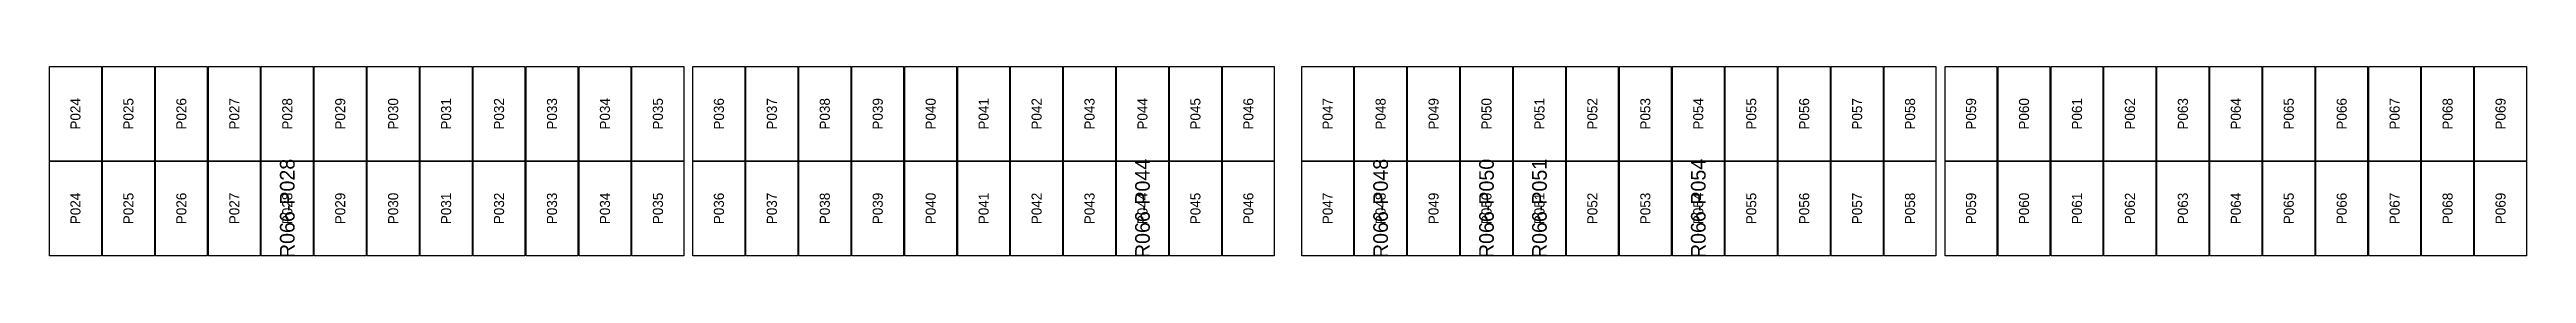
# Model space of a CAD drawing. Extents: x 296295 to 296770, y 651564 to 652121.
# Drawn here: x 296576.9 to 296631.1, y 651856.6 to 651860.8 of the extents above; entities that cross this region are included whole.
import ezdxf
from ezdxf.enums import TextEntityAlignment as Align

# ---------------------------------------------------------------- set-up
doc = ezdxf.new("R2010")
doc.units = 0

msp = doc.modelspace()

# ---------------------------------------------------------------- texts
at = {"layer": 'DEFECT_LABELS'}
for s, p in [('R066-P028', (296582.103, 651857.684)), ('R066-P044', (296600.807, 651857.684)), ('R066-P048', (296606.015, 651857.684)), ('R066-P050', (296608.331, 651857.684)), ('R066-P051', (296609.489, 651857.684)), ('R066-P054', (296612.963, 651857.684))]:
    msp.add_text(s, height=0.32, rotation=90, dxfattribs=at).set_placement(p, align=Align.MIDDLE_CENTER)
at = {"layer": 'PANEL_POSITION'}
for s, p in [('P024', (296577.471, 651859.747)), ('P025', (296578.629, 651859.747)), ('P026', (296579.787, 651859.747)), ('P027', (296580.945, 651859.747)), ('P028', (296582.103, 651859.747)), ('P029', (296583.261, 651859.747)), ('P030', (296584.419, 651859.747)), ('P031', (296585.577, 651859.747)), ('P032', (296586.735, 651859.747)), ('P033', (296587.893, 651859.747)), ('P034', (296589.051, 651859.747)), ('P035', (296590.209, 651859.747)), ('P036', (296591.543, 651859.747)), ('P037', (296592.701, 651859.747)), ('P038', (296593.859, 651859.747)), ('P039', (296595.017, 651859.747)), ('P040', (296596.175, 651859.747)), ('P041', (296597.333, 651859.747)), ('P042', (296598.491, 651859.747)), ('P043', (296599.649, 651859.747)), ('P044', (296600.807, 651859.747)), ('P045', (296601.965, 651859.747)), ('P046', (296603.123, 651859.747)), ('P047', (296604.857, 651859.747)), ('P048', (296606.015, 651859.747)), ('P049', (296607.173, 651859.747)), ('P050', (296608.331, 651859.747)), ('P051', (296609.489, 651859.747)), ('P052', (296610.647, 651859.747)), ('P053', (296611.805, 651859.747)), ('P054', (296612.963, 651859.747)), ('P055', (296614.121, 651859.747)), ('P056', (296615.279, 651859.747)), ('P057', (296616.437, 651859.747)), ('P058', (296617.595, 651859.747)), ('P059', (296618.929, 651859.747)), ('P060', (296620.087, 651859.747)), ('P061', (296621.245, 651859.747)), ('P062', (296622.403, 651859.747)), ('P063', (296623.561, 651859.747)), ('P064', (296624.719, 651859.747)), ('P065', (296625.877, 651859.747)), ('P066', (296627.035, 651859.747)), ('P067', (296628.193, 651859.747)), ('P068', (296629.351, 651859.747)), ('P069', (296630.509, 651859.747)), ('P024', (296577.471, 651857.684)), ('P025', (296578.629, 651857.684)), ('P026', (296579.787, 651857.684)), ('P027', (296580.945, 651857.684)), ('P028', (296582.103, 651857.684)), ('P029', (296583.261, 651857.684)), ('P030', (296584.419, 651857.684)), ('P031', (296585.577, 651857.684)), ('P032', (296586.735, 651857.684)), ('P033', (296587.893, 651857.684)), ('P034', (296589.051, 651857.684)), ('P035', (296590.209, 651857.684)), ('P036', (296591.543, 651857.684)), ('P037', (296592.701, 651857.684)), ('P038', (296593.859, 651857.684)), ('P039', (296595.017, 651857.684)), ('P040', (296596.175, 651857.684)), ('P041', (296597.333, 651857.684)), ('P042', (296598.491, 651857.684)), ('P043', (296599.649, 651857.684)), ('P044', (296600.807, 651857.684)), ('P045', (296601.965, 651857.684)), ('P046', (296603.123, 651857.684)), ('P047', (296604.857, 651857.684)), ('P048', (296606.015, 651857.684)), ('P049', (296607.173, 651857.684)), ('P050', (296608.331, 651857.684)), ('P051', (296609.489, 651857.684)), ('P052', (296610.647, 651857.684)), ('P053', (296611.805, 651857.684)), ('P054', (296612.963, 651857.684)), ('P055', (296614.121, 651857.684)), ('P056', (296615.279, 651857.684)), ('P057', (296616.437, 651857.684)), ('P058', (296617.595, 651857.684)), ('P059', (296618.929, 651857.684)), ('P060', (296620.087, 651857.684)), ('P061', (296621.245, 651857.684)), ('P062', (296622.403, 651857.684)), ('P063', (296623.561, 651857.684)), ('P064', (296624.719, 651857.684)), ('P065', (296625.877, 651857.684)), ('P066', (296627.035, 651857.684)), ('P067', (296628.193, 651857.684)), ('P068', (296629.351, 651857.684)), ('P069', (296630.509, 651857.684))]:
    msp.add_text(s, height=0.22, rotation=90, dxfattribs=at).set_placement(p, align=Align.MIDDLE_CENTER)

# ---------------------------------------------------------------- linework, layer by layer
at = {"layer": 'DEFECTIVE_PANELS'}
for points in [[(296581.536, 651858.716), (296582.67, 651858.716), (296582.67, 651856.653), (296581.536, 651856.653)], [(296600.24, 651858.716), (296601.374, 651858.716), (296601.374, 651856.653), (296600.24, 651856.653)], [(296605.448, 651858.716), (296606.582, 651858.716), (296606.582, 651856.653), (296605.448, 651856.653)], [(296607.764, 651858.716), (296608.898, 651858.716), (296608.898, 651856.653), (296607.764, 651856.653)], [(296608.922, 651858.716), (296610.056, 651858.716), (296610.056, 651856.653), (296608.922, 651856.653)], [(296612.396, 651858.716), (296613.53, 651858.716), (296613.53, 651856.653), (296612.396, 651856.653)]]:
    msp.add_lwpolyline(points, close=True, dxfattribs=at)
at = {"layer": 'PANELS_MASTER'}
for points in [[(296576.904, 651860.779), (296578.038, 651860.779), (296578.038, 651858.716), (296576.904, 651858.716)], [(296578.062, 651860.779), (296579.196, 651860.779), (296579.196, 651858.716), (296578.062, 651858.716)], [(296579.22, 651860.779), (296580.354, 651860.779), (296580.354, 651858.716), (296579.22, 651858.716)], [(296580.378, 651860.779), (296581.512, 651860.779), (296581.512, 651858.716), (296580.378, 651858.716)], [(296581.536, 651860.779), (296582.67, 651860.779), (296582.67, 651858.716), (296581.536, 651858.716)], [(296582.694, 651860.779), (296583.828, 651860.779), (296583.828, 651858.716), (296582.694, 651858.716)], [(296583.852, 651860.779), (296584.986, 651860.779), (296584.986, 651858.716), (296583.852, 651858.716)], [(296585.01, 651860.779), (296586.144, 651860.779), (296586.144, 651858.716), (296585.01, 651858.716)], [(296586.168, 651860.779), (296587.302, 651860.779), (296587.302, 651858.716), (296586.168, 651858.716)], [(296587.326, 651860.779), (296588.46, 651860.779), (296588.46, 651858.716), (296587.326, 651858.716)], [(296588.484, 651860.779), (296589.618, 651860.779), (296589.618, 651858.716), (296588.484, 651858.716)], [(296589.642, 651860.779), (296590.776, 651860.779), (296590.776, 651858.716), (296589.642, 651858.716)], [(296590.976, 651860.779), (296592.11, 651860.779), (296592.11, 651858.716), (296590.976, 651858.716)], [(296592.134, 651860.779), (296593.268, 651860.779), (296593.268, 651858.716), (296592.134, 651858.716)], [(296593.292, 651860.779), (296594.426, 651860.779), (296594.426, 651858.716), (296593.292, 651858.716)], [(296594.45, 651860.779), (296595.584, 651860.779), (296595.584, 651858.716), (296594.45, 651858.716)], [(296595.608, 651860.779), (296596.742, 651860.779), (296596.742, 651858.716), (296595.608, 651858.716)], [(296596.766, 651860.779), (296597.9, 651860.779), (296597.9, 651858.716), (296596.766, 651858.716)], [(296597.924, 651860.779), (296599.058, 651860.779), (296599.058, 651858.716), (296597.924, 651858.716)], [(296599.082, 651860.779), (296600.216, 651860.779), (296600.216, 651858.716), (296599.082, 651858.716)], [(296600.24, 651860.779), (296601.374, 651860.779), (296601.374, 651858.716), (296600.24, 651858.716)], [(296601.398, 651860.779), (296602.532, 651860.779), (296602.532, 651858.716), (296601.398, 651858.716)], [(296602.556, 651860.779), (296603.69, 651860.779), (296603.69, 651858.716), (296602.556, 651858.716)], [(296604.29, 651860.779), (296605.424, 651860.779), (296605.424, 651858.716), (296604.29, 651858.716)], [(296605.448, 651860.779), (296606.582, 651860.779), (296606.582, 651858.716), (296605.448, 651858.716)], [(296606.606, 651860.779), (296607.74, 651860.779), (296607.74, 651858.716), (296606.606, 651858.716)], [(296607.764, 651860.779), (296608.898, 651860.779), (296608.898, 651858.716), (296607.764, 651858.716)], [(296608.922, 651860.779), (296610.056, 651860.779), (296610.056, 651858.716), (296608.922, 651858.716)], [(296610.08, 651860.779), (296611.214, 651860.779), (296611.214, 651858.716), (296610.08, 651858.716)], [(296611.238, 651860.779), (296612.372, 651860.779), (296612.372, 651858.716), (296611.238, 651858.716)], [(296612.396, 651860.779), (296613.53, 651860.779), (296613.53, 651858.716), (296612.396, 651858.716)], [(296613.554, 651860.779), (296614.688, 651860.779), (296614.688, 651858.716), (296613.554, 651858.716)], [(296614.712, 651860.779), (296615.846, 651860.779), (296615.846, 651858.716), (296614.712, 651858.716)], [(296615.87, 651860.779), (296617.004, 651860.779), (296617.004, 651858.716), (296615.87, 651858.716)], [(296617.028, 651860.779), (296618.162, 651860.779), (296618.162, 651858.716), (296617.028, 651858.716)], [(296618.362, 651860.779), (296619.496, 651860.779), (296619.496, 651858.716), (296618.362, 651858.716)], [(296619.52, 651860.779), (296620.654, 651860.779), (296620.654, 651858.716), (296619.52, 651858.716)], [(296620.678, 651860.779), (296621.812, 651860.779), (296621.812, 651858.716), (296620.678, 651858.716)], [(296621.836, 651860.779), (296622.97, 651860.779), (296622.97, 651858.716), (296621.836, 651858.716)], [(296622.994, 651860.779), (296624.128, 651860.779), (296624.128, 651858.716), (296622.994, 651858.716)], [(296624.152, 651860.779), (296625.286, 651860.779), (296625.286, 651858.716), (296624.152, 651858.716)], [(296625.31, 651860.779), (296626.444, 651860.779), (296626.444, 651858.716), (296625.31, 651858.716)], [(296626.468, 651860.779), (296627.602, 651860.779), (296627.602, 651858.716), (296626.468, 651858.716)], [(296627.626, 651860.779), (296628.76, 651860.779), (296628.76, 651858.716), (296627.626, 651858.716)], [(296628.784, 651860.779), (296629.918, 651860.779), (296629.918, 651858.716), (296628.784, 651858.716)], [(296629.942, 651860.779), (296631.076, 651860.779), (296631.076, 651858.716), (296629.942, 651858.716)], [(296576.904, 651858.716), (296578.038, 651858.716), (296578.038, 651856.653), (296576.904, 651856.653)], [(296578.062, 651858.716), (296579.196, 651858.716), (296579.196, 651856.653), (296578.062, 651856.653)], [(296579.22, 651858.716), (296580.354, 651858.716), (296580.354, 651856.653), (296579.22, 651856.653)], [(296580.378, 651858.716), (296581.512, 651858.716), (296581.512, 651856.653), (296580.378, 651856.653)], [(296582.694, 651858.716), (296583.828, 651858.716), (296583.828, 651856.653), (296582.694, 651856.653)], [(296583.852, 651858.716), (296584.986, 651858.716), (296584.986, 651856.653), (296583.852, 651856.653)], [(296585.01, 651858.716), (296586.144, 651858.716), (296586.144, 651856.653), (296585.01, 651856.653)], [(296586.168, 651858.716), (296587.302, 651858.716), (296587.302, 651856.653), (296586.168, 651856.653)], [(296587.326, 651858.716), (296588.46, 651858.716), (296588.46, 651856.653), (296587.326, 651856.653)], [(296588.484, 651858.716), (296589.618, 651858.716), (296589.618, 651856.653), (296588.484, 651856.653)], [(296589.642, 651858.716), (296590.776, 651858.716), (296590.776, 651856.653), (296589.642, 651856.653)], [(296590.976, 651858.716), (296592.11, 651858.716), (296592.11, 651856.653), (296590.976, 651856.653)], [(296592.134, 651858.716), (296593.268, 651858.716), (296593.268, 651856.653), (296592.134, 651856.653)], [(296593.292, 651858.716), (296594.426, 651858.716), (296594.426, 651856.653), (296593.292, 651856.653)], [(296594.45, 651858.716), (296595.584, 651858.716), (296595.584, 651856.653), (296594.45, 651856.653)], [(296595.608, 651858.716), (296596.742, 651858.716), (296596.742, 651856.653), (296595.608, 651856.653)], [(296596.766, 651858.716), (296597.9, 651858.716), (296597.9, 651856.653), (296596.766, 651856.653)], [(296597.924, 651858.716), (296599.058, 651858.716), (296599.058, 651856.653), (296597.924, 651856.653)], [(296599.082, 651858.716), (296600.216, 651858.716), (296600.216, 651856.653), (296599.082, 651856.653)], [(296601.398, 651858.716), (296602.532, 651858.716), (296602.532, 651856.653), (296601.398, 651856.653)], [(296602.556, 651858.716), (296603.69, 651858.716), (296603.69, 651856.653), (296602.556, 651856.653)], [(296604.29, 651858.716), (296605.424, 651858.716), (296605.424, 651856.653), (296604.29, 651856.653)], [(296606.606, 651858.716), (296607.74, 651858.716), (296607.74, 651856.653), (296606.606, 651856.653)], [(296610.08, 651858.716), (296611.214, 651858.716), (296611.214, 651856.653), (296610.08, 651856.653)], [(296611.238, 651858.716), (296612.372, 651858.716), (296612.372, 651856.653), (296611.238, 651856.653)], [(296613.554, 651858.716), (296614.688, 651858.716), (296614.688, 651856.653), (296613.554, 651856.653)], [(296614.712, 651858.716), (296615.846, 651858.716), (296615.846, 651856.653), (296614.712, 651856.653)], [(296615.87, 651858.716), (296617.004, 651858.716), (296617.004, 651856.653), (296615.87, 651856.653)], [(296617.028, 651858.716), (296618.162, 651858.716), (296618.162, 651856.653), (296617.028, 651856.653)], [(296618.362, 651858.716), (296619.496, 651858.716), (296619.496, 651856.653), (296618.362, 651856.653)], [(296619.52, 651858.716), (296620.654, 651858.716), (296620.654, 651856.653), (296619.52, 651856.653)], [(296620.678, 651858.716), (296621.812, 651858.716), (296621.812, 651856.653), (296620.678, 651856.653)], [(296621.836, 651858.716), (296622.97, 651858.716), (296622.97, 651856.653), (296621.836, 651856.653)], [(296622.994, 651858.716), (296624.128, 651858.716), (296624.128, 651856.653), (296622.994, 651856.653)], [(296624.152, 651858.716), (296625.286, 651858.716), (296625.286, 651856.653), (296624.152, 651856.653)], [(296625.31, 651858.716), (296626.444, 651858.716), (296626.444, 651856.653), (296625.31, 651856.653)], [(296626.468, 651858.716), (296627.602, 651858.716), (296627.602, 651856.653), (296626.468, 651856.653)], [(296627.626, 651858.716), (296628.76, 651858.716), (296628.76, 651856.653), (296627.626, 651856.653)], [(296628.784, 651858.716), (296629.918, 651858.716), (296629.918, 651856.653), (296628.784, 651856.653)], [(296629.942, 651858.716), (296631.076, 651858.716), (296631.076, 651856.653), (296629.942, 651856.653)]]:
    msp.add_lwpolyline(points, close=True, dxfattribs=at)

msp.set_redraw_order([(e.dxf.handle, doc.entitydb.next_handle()) for e in msp.query("TEXT MTEXT ATTDEF DIMENSION ARC_DIMENSION")])  # texts and dimensions are drawn at this point

doc.saveas('drawing.dxf')
